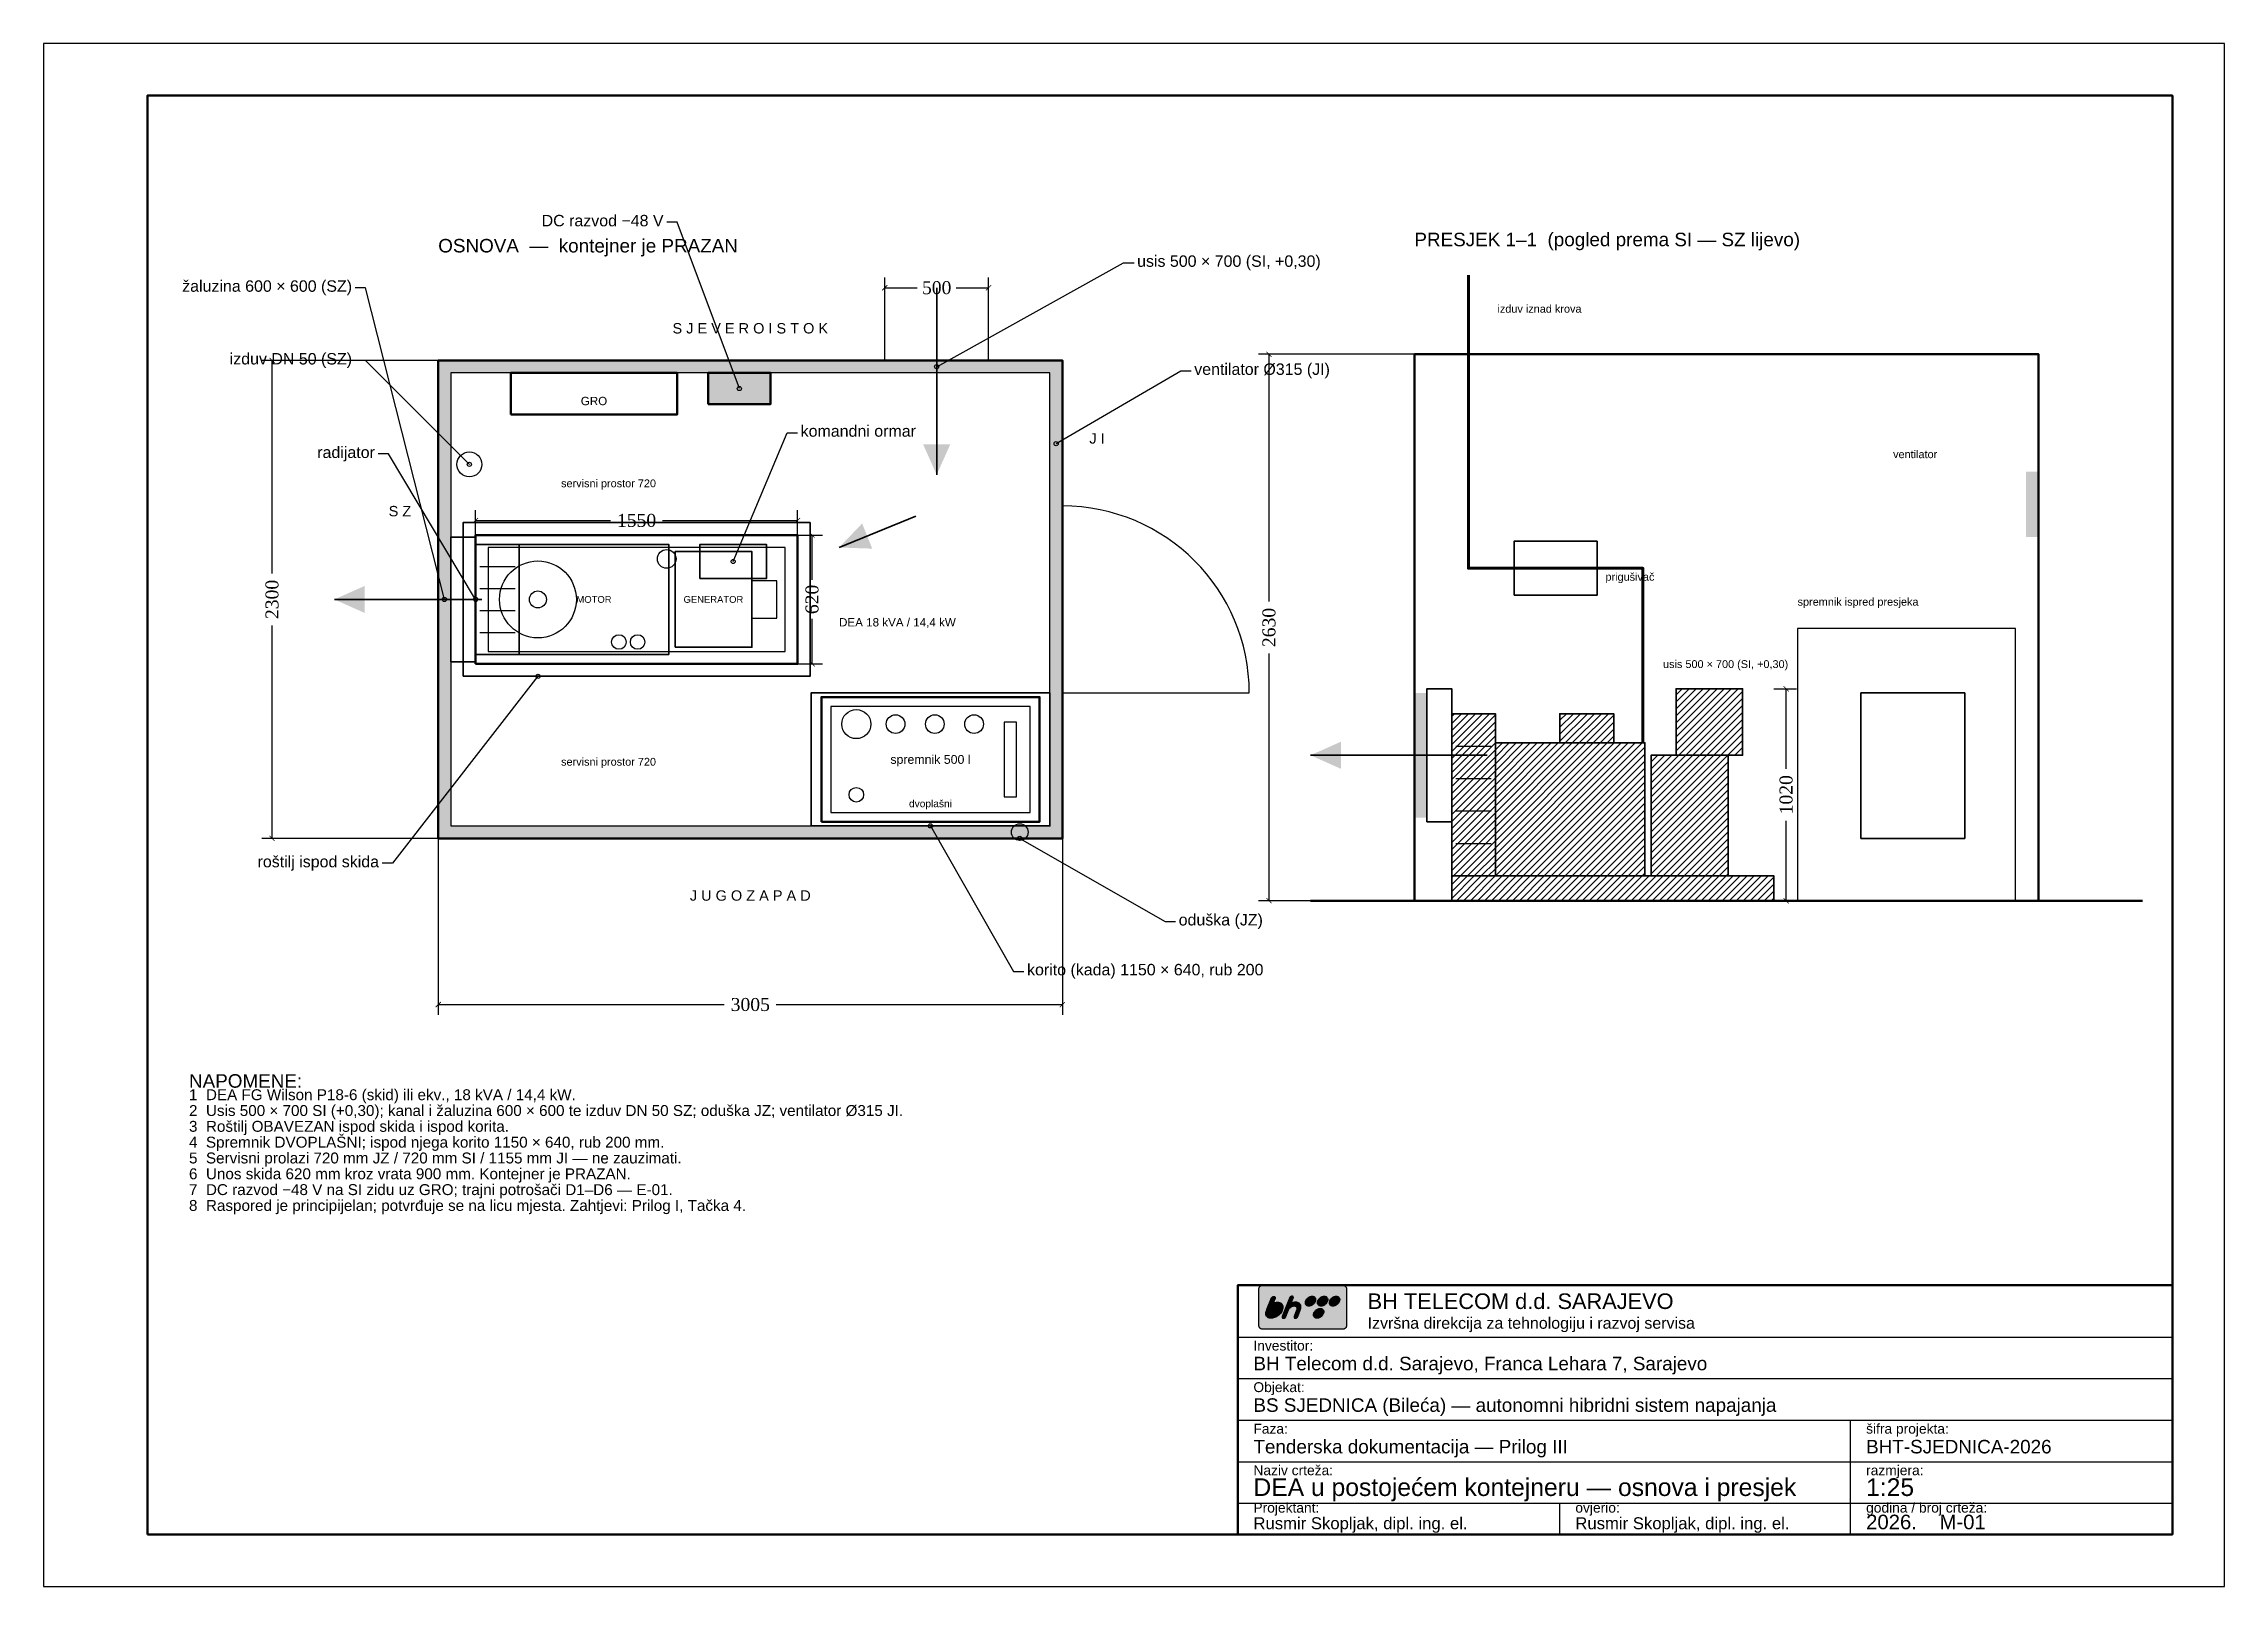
# Model space of a CAD drawing. Header units: millimetres. Extents: x 0 to 10500, y 0 to 7425.
import ezdxf
from ezdxf.enums import TextEntityAlignment as Align

# ---------------------------------------------------------------- set-up
doc = ezdxf.new("R2010")
doc.units = ezdxf.units.MM
for name, color, linetype in [('Agregat', 30, 'Continuous'), ('Izvod', 253, 'Continuous'), ('Konstrukcija', 5, 'Continuous'), ('Kote', 7, 'Continuous'), ('Novi1', 30, 'Continuous'), ('Objekat', 6, 'Continuous'), ('Okvir', 3, 'Continuous'), ('Orijentacija', 1, 'Continuous'), ('Sakriveno', 15, 'Continuous'), ('Tekst', 253, 'Continuous'), ('Ventilacija', 4, 'Continuous')]:
    doc.layers.add(name, color=color, linetype=linetype)
doc.styles.add('20', font='arial.ttf')
doc.styles.get("Standard").update_dxf_attribs({"font": 'times.ttf'})
doc.dimstyles.new('M 25', dxfattribs={"dimscale": 25, "dimtxt": 2.5, "dimasz": 1, "dimexe": 2, "dimexo": 0, "dimtad": 1, "dimdec": 0, "dimtxsty": 'Standard', "dimblk": 'ARCHTICK', "dimcen": 2.5, "dimazin": 3, "dimtfac": 1, "dimtmove": 0, "dimatfit": 3})

msp = doc.modelspace()

# ---------------------------------------------------------------- texts
at = {"layer": 'Izvod', "color": 7, "style": '20'}
for s, p in [('DC razvod −48 V', (2985, 6545.8)), ('žaluzina 600 × 600 (SZ)', (1485, 6230.8)), ('izduv DN 50 (SZ)', (1485, 5880.8)), ('radijator', (1595, 5430.8)), ('roštilj ispod skida', (1615, 3460.8))]:
    msp.add_text(s, height=55, dxfattribs=at).set_placement(p, align=Align.RIGHT)
for s, p in [('usis 500 × 700 (SI, +0,30)', (5265, 6350.8)), ('ventilator Ø315 (JI)', (5540, 5830.8)), ('komandni ormar', (3645, 5533.2)), ('oduška (JZ)', (5465, 3180.8)), ('korito (kada) 1150 × 640, rub 200', (4735, 2940.8))]:
    msp.add_text(s, height=55, dxfattribs=at).set_placement(p)
at = {"layer": 'Okvir', "color": 8, "style": '20'}
for s, height, p in [('Izvršna direkcija za tehnologiju i razvoj servisa', 55, (6375, 1240)), ('Investitor:', 47.5, (5825, 1135)), ('Objekat:', 47.5, (5825, 935)), ('Faza:', 47.5, (5825, 735)), ('šifra projekta:', 47.5, (8775, 735)), ('Naziv crteža:', 47.5, (5825, 535)), ('razmjera:', 47.5, (8775, 535)), ('Projektant:', 47.5, (5825, 355)), ('ovjerio:', 47.5, (7375, 355)), ('godina / broj crteža:', 47.5, (8775, 355))]:
    msp.add_text(s, height=height, dxfattribs=at).set_placement(p)
at = {"layer": 'Orijentacija', "color": 1, "style": '20'}
for s, p in [('S J E V E R O I S T O K', (3402.5, 6030)), ('J U G O Z A P A D', (3402.5, 3300))]:
    msp.add_text(s, height=50, dxfattribs=at).set_placement(p, align=Align.CENTER)
msp.add_text('J I', height=50, dxfattribs=at).set_placement((5035, 5500))
msp.add_text('S Z', height=50, dxfattribs=at).set_placement((1770, 5150), align=Align.RIGHT)
at = {"layer": 'Tekst', "color": 7, "style": '20'}
for s, height, p in [('PRESJEK 1–1  (pogled prema SI — SZ lijevo)', 65, (6600, 6450)), ('OSNOVA  —  kontejner je PRAZAN', 65, (1900, 6420)), ('DEA 18 kVA / 14,4 kW', 40, (3830, 4620)), ('NAPOMENE:', 65, (700, 2400)), ('2  Usis 500 × 700 SI (+0,30); kanal i žaluzina 600 × 600 te izduv DN 50 SZ; oduška JZ; ventilator Ø315 JI.', 52.5, (700, 2263.9)), ('1  DEA FG Wilson P18-6 (skid) ili ekv., 18 kVA / 14,4 kW.', 52.5, (700, 2340)), ('3  Roštilj OBAVEZAN ispod skida i ispod korita.', 52.5, (700, 2187.8)), ('4  Spremnik DVOPLAŠNI; ispod njega korito 1150 × 640, rub 200 mm.', 52.5, (700, 2111.6)), ('5  Servisni prolazi 720 mm JZ / 720 mm SI / 1155 mm JI — ne zauzimati.', 52.5, (700, 2035.5)), ('6  Unos skida 620 mm kroz vrata 900 mm. Kontejner je PRAZAN.', 52.5, (700, 1959.4)), ('7  DC razvod −48 V na SI zidu uz GRO; trajni potrošači D1–D6 — E-01.', 52.5, (700, 1883.2)), ('8  Raspored je principijelan; potvrđuje se na licu mjesta. Zahtjevi: Prilog I, Tačka 4.', 52.5, (700, 1807.1)), ('BH TELECOM d.d. SARAJEVO', 75, (6375, 1335)), ('BH Telecom d.d. Sarajevo, Franca Lehara 7, Sarajevo', 65, (5825, 1040)), ('BS SJEDNICA (Bileća) — autonomni hibridni sistem napajanja', 65, (5825, 840)), ('Tenderska dokumentacija — Prilog III', 65, (5825, 640)), ('BHT-SJEDNICA-2026', 65, (8775, 640)), ('DEA u postojećem kontejneru — osnova i presjek', 85, (5825, 435)), ('1:25', 85, (8775, 435)), ('Rusmir Skopljak, dipl. ing. el.', 57.5, (5825, 275)), ('Rusmir Skopljak, dipl. ing. el.', 57.5, (7375, 275)), ('2026.    M-01', 70, (8775, 275))]:
    msp.add_text(s, height=height, dxfattribs=at).set_placement(p)
at = {"layer": 'Tekst', "color": 8, "style": '20'}
for s, p in [('izduv iznad krova', (7000, 6130)), ('ventilator', (8905, 5430)), ('prigušivač', (7520, 4840)), ('spremnik ispred presjeka', (8445, 4720))]:
    msp.add_text(s, height=37.5, dxfattribs=at).set_placement(p)
at = {"layer": 'Tekst', "color": 7, "style": '20'}
msp.add_text('GRO', height=40, dxfattribs=at).set_placement((2650, 5685), align=Align.CENTER)
at = {"layer": 'Tekst', "color": 8, "style": '20'}
for s, height, p in [('servisni prostor 720', 37.5, (2720, 5290)), ('servisni prostor 720', 37.5, (2720, 3950)), ('dvoplašni', 35, (4270, 3750))]:
    msp.add_text(s, height=height, dxfattribs=at).set_placement(p, align=Align.CENTER)
at = {"layer": 'Tekst', "color": 7, "style": '20'}
for s, height, p in [('MOTOR', 32.5, (2650, 4750)), ('GENERATOR', 32.5, (3225, 4750)), ('spremnik 500 l', 42.5, (4270, 3980))]:
    msp.add_text(s, height=height, dxfattribs=at).set_placement(p, align=Align.MIDDLE_CENTER)
at = {"layer": 'Tekst', "color": 8, "style": '20'}
msp.add_text('usis 500 × 700 (SI, +0,30)', height=37.5, dxfattribs=at).set_placement((8400, 4420), align=Align.RIGHT)

# ---------------------------------------------------------------- blocks, each defined once
blk = doc.blocks.new('_ARCHTICK')
at = {"color": 0, "linetype": 'BYBLOCK', "const_width": 0.15}
blk.add_lwpolyline([(-0.5, -0.5), (0.5, 0.5)], dxfattribs=at)
blk = doc.blocks.new('*D1')
for p, q in [((2080, 5060), (2080, 5180)), ((3630, 5060), (3630, 5180)), ((2080, 5130), (2730, 5130)), ((2980, 5130), (3630, 5130))]:
    blk.add_line(p, q)
at = {"layer": 'Defpoints'}
for p in [(2080, 5130), (2080, 5060), (3630, 5060)]:
    blk.add_point(p, dxfattribs=at)
at = {"layer": 'Kote', "xscale": 25, "yscale": 25, "rotation": 180}
blk.add_blockref('_ARCHTICK', (2080, 5130), dxfattribs=at)
at = {"layer": 'Kote', "xscale": 25, "yscale": 25}
blk.add_blockref('_ARCHTICK', (3630, 5130), dxfattribs=at)
at = {"layer": 'Kote', "insert": (2855, 5130), "char_height": 62.5, "attachment_point": 5}
blk.add_mtext('1550', dxfattribs=at)
blk = doc.blocks.new('*D2')
for p, q in [((3630, 5060), (3750, 5060)), ((3700, 4843.75), (3700, 5060)), ((3700, 4440), (3700, 4656.25)), ((3630, 4440), (3750, 4440))]:
    blk.add_line(p, q)
at = {"layer": 'Defpoints'}
for p in [(3630, 5060), (3630, 4440), (3700, 4440)]:
    blk.add_point(p, dxfattribs=at)
at = {"layer": 'Kote', "xscale": 25, "yscale": 25}
for p, rotation in [((3700, 5060), 90), ((3700, 4440), 270)]:
    blk.add_blockref('_ARCHTICK', p, dxfattribs=dict(at, rotation=rotation))
at = {"layer": 'Kote', "insert": (3700, 4750), "char_height": 62.5, "attachment_point": 5, "rotation": 90}
blk.add_mtext('620', dxfattribs=at)
blk = doc.blocks.new('*D3')
for p, q in [((1900, 3600), (1900, 2750)), ((4905, 3600), (4905, 2750)), ((1900, 2800), (3277.5, 2800)), ((3527.5, 2800), (4905, 2800))]:
    blk.add_line(p, q)
at = {"layer": 'Defpoints'}
for p in [(1900, 3600), (4905, 3600), (1900, 2800)]:
    blk.add_point(p, dxfattribs=at)
at = {"layer": 'Kote', "xscale": 25, "yscale": 25, "rotation": 180}
blk.add_blockref('_ARCHTICK', (1900, 2800), dxfattribs=at)
at = {"layer": 'Kote', "xscale": 25, "yscale": 25}
blk.add_blockref('_ARCHTICK', (4905, 2800), dxfattribs=at)
at = {"layer": 'Kote', "insert": (3402.5, 2800), "char_height": 62.5, "attachment_point": 5}
blk.add_mtext('3005', dxfattribs=at)
blk = doc.blocks.new('*D4')
for p, q in [((1900, 5900), (1050, 5900)), ((1100, 4875), (1100, 5900)), ((1100, 3600), (1100, 4625)), ((1900, 3600), (1050, 3600))]:
    blk.add_line(p, q)
at = {"layer": 'Defpoints'}
for p in [(1900, 5900), (1100, 3600), (1900, 3600)]:
    blk.add_point(p, dxfattribs=at)
at = {"layer": 'Kote', "xscale": 25, "yscale": 25}
for p, rotation in [((1100, 5900), 90), ((1100, 3600), 270)]:
    blk.add_blockref('_ARCHTICK', p, dxfattribs=dict(at, rotation=rotation))
at = {"layer": 'Kote', "insert": (1100, 4750), "char_height": 62.5, "attachment_point": 5, "rotation": 90}
blk.add_mtext('2300', dxfattribs=at)
blk = doc.blocks.new('*D5')
for p, q in [((4050, 5900), (4050, 6300)), ((4550, 5900), (4550, 6300)), ((4050, 6250), (4206.25, 6250)), ((4393.75, 6250), (4550, 6250))]:
    blk.add_line(p, q)
at = {"layer": 'Defpoints'}
for p in [(4050, 6250), (4050, 5900), (4550, 5900)]:
    blk.add_point(p, dxfattribs=at)
at = {"layer": 'Kote', "xscale": 25, "yscale": 25, "rotation": 180}
blk.add_blockref('_ARCHTICK', (4050, 6250), dxfattribs=at)
at = {"layer": 'Kote', "xscale": 25, "yscale": 25}
blk.add_blockref('_ARCHTICK', (4550, 6250), dxfattribs=at)
at = {"layer": 'Kote', "insert": (4300, 6250), "char_height": 62.5, "attachment_point": 5}
blk.add_mtext('500', dxfattribs=at)
blk = doc.blocks.new('*D6')
for p, q in [((8330, 4320), (8440, 4320)), ((8390, 3935), (8390, 4320)), ((8390, 3300), (8390, 3685)), ((8330, 3300), (8440, 3300))]:
    blk.add_line(p, q)
at = {"layer": 'Defpoints'}
for p in [(8330, 4320), (8330, 3300), (8390, 3300)]:
    blk.add_point(p, dxfattribs=at)
at = {"layer": 'Kote', "xscale": 25, "yscale": 25}
for p, rotation in [((8390, 4320), 90), ((8390, 3300), 270)]:
    blk.add_blockref('_ARCHTICK', p, dxfattribs=dict(at, rotation=rotation))
at = {"layer": 'Kote', "insert": (8390, 3810), "char_height": 62.5, "attachment_point": 5, "rotation": 90}
blk.add_mtext('1020', dxfattribs=at)
blk = doc.blocks.new('*D7')
for p, q in [((6600, 5930), (5850, 5930)), ((5900, 4740), (5900, 5930)), ((5900, 3300), (5900, 4490)), ((6600, 3300), (5850, 3300))]:
    blk.add_line(p, q)
at = {"layer": 'Defpoints'}
for p in [(6600, 5930), (5900, 3300), (6600, 3300)]:
    blk.add_point(p, dxfattribs=at)
at = {"layer": 'Kote', "xscale": 25, "yscale": 25}
for p, rotation in [((5900, 5930), 90), ((5900, 3300), 270)]:
    blk.add_blockref('_ARCHTICK', p, dxfattribs=dict(at, rotation=rotation))
at = {"layer": 'Kote', "insert": (5900, 4615), "char_height": 62.5, "attachment_point": 5, "rotation": 90}
blk.add_mtext('2630', dxfattribs=at)

# ---------------------------------------------------------------- dimensions: what is measured, and where the dimension line sits
at = {"layer": 'Kote'}
for base, p1, p2, picture, middle in [((4050, 6250), (4050, 5900), (4550, 5900), '*D5', (4300, 6250)), ((2080, 5130), (2080, 5060), (3630, 5060), '*D1', (2855, 5130)), ((1900, 2800), (1900, 3600), (4905, 3600), '*D3', (3402.5, 2800))]:
    dim = msp.add_linear_dim(base=base, p1=p1, p2=p2, dimstyle='M 25', dxfattribs=at)
    dim.commit()
    dim.dimension.update_dxf_attribs({"geometry": picture, "text_midpoint": middle})
for base, p1, p2, picture, middle in [((1100, 3600), (1900, 3600), (1900, 5900), '*D4', (1100, 4750)), ((5900, 3300), (6600, 3300), (6600, 5930), '*D7', (5900, 4615)), ((3700, 4440), (3630, 4440), (3630, 5060), '*D2', (3700, 4750)), ((8390, 3300), (8330, 3300), (8330, 4320), '*D6', (8390, 3810))]:
    dim = msp.add_linear_dim(base=base, p1=p1, p2=p2, angle=90, dimstyle='M 25', dxfattribs=at)
    dim.commit()
    dim.dimension.update_dxf_attribs({"geometry": picture, "text_midpoint": middle})

# ---------------------------------------------------------------- hatches: boundary and pattern name
at = {"layer": 'Agregat'}
h = msp.add_hatch(dxfattribs=at)
h.set_pattern_fill('ANSI31', scale=7.5)
h.paths.add_polyline_path([(7860, 4000), (8180, 4000), (8180, 4320), (7860, 4320)])
h = msp.add_hatch(dxfattribs=at)
h.set_pattern_fill('ANSI31', scale=7.5)
h.paths.add_polyline_path([(6780, 3420), (6990, 3420), (6990, 4200), (6780, 4200)])
h = msp.add_hatch(dxfattribs=at)
h.set_pattern_fill('ANSI31', scale=7.5)
h.paths.add_polyline_path([(7300, 4060), (7560, 4060), (7560, 4200), (7300, 4200)])
h = msp.add_hatch(dxfattribs=at)
h.set_pattern_fill('ANSI31', scale=7.5)
h.paths.add_polyline_path([(6990, 3420), (7710, 3420), (7710, 4060), (6990, 4060)])
h = msp.add_hatch(dxfattribs=at)
h.set_pattern_fill('ANSI31', scale=7.5)
h.paths.add_polyline_path([(7740, 3420), (8110, 3420), (8110, 4000), (7740, 4000)])
h = msp.add_hatch(dxfattribs=at)
h.set_pattern_fill('ANSI31', scale=7.5)
h.paths.add_polyline_path([(6780, 3300), (8330, 3300), (8330, 3420), (6780, 3420)])
at = {"layer": 'Novi1'}
msp.add_hatch(color=30, dxfattribs=at).paths.add_polyline_path([(3200, 5690), (3500, 5690), (3500, 5840), (3200, 5840)])
at = {"layer": 'Objekat'}
for color, points in [(8, [(1900, 5840), (4905, 5840), (4905, 5900), (1900, 5900)]), (8, [(1900, 3660), (1960, 3660), (1960, 5840), (1900, 5840)]), (8, [(4845, 3660), (4905, 3660), (4905, 5840), (4845, 5840)]), (0, [(4845, 4300), (4905, 4300), (4905, 5200), (4845, 5200)]), (8, [(1900, 3600), (4905, 3600), (4905, 3660), (1900, 3660)])]:
    msp.add_hatch(color=color, dxfattribs=at).paths.add_polyline_path(points)
at = {"layer": 'Okvir'}
for color, points in [(30, [(5865.2, 1240), (6259.8, 1240), (6261.8, 1240.2), (6263.8, 1240.6), (6265.7, 1241.3), (6267.4, 1242.3), (6269.1, 1243.5), (6270.5, 1244.9), (6271.8, 1246.4), (6272.9, 1248.2), (6273.8, 1250.1), (6274.5, 1252.2), (6274.9, 1254.3), (6275, 1256.5), (6275, 1430.2), (6274.9, 1432.4), (6274.5, 1434.5), (6273.8, 1436.6), (6272.9, 1438.5), (6271.8, 1440.2), (6270.5, 1441.8), (6269.1, 1443.2), (6267.4, 1444.4), (6265.7, 1445.4), (6263.8, 1446.1), (6261.8, 1446.5), (6259.8, 1446.7), (5865.2, 1446.7), (5863.2, 1446.5), (5861.2, 1446.1), (5859.3, 1445.4), (5857.6, 1444.4), (5855.9, 1443.2), (5854.5, 1441.8), (5853.2, 1440.2), (5852.1, 1438.5), (5851.2, 1436.6), (5850.5, 1434.5), (5850.1, 1432.4), (5850, 1430.2), (5850, 1256.5), (5850.1, 1254.3), (5850.5, 1252.2), (5851.2, 1250.1), (5852.1, 1248.2), (5853.2, 1246.4), (5854.5, 1244.9), (5855.9, 1243.5), (5857.6, 1242.3), (5859.3, 1241.3), (5861.2, 1240.6), (5863.2, 1240.2), (5865.2, 1240)]), (7, [(5963.6, 1329), (5961.1, 1323.6), (5958.2, 1318.4), (5954.8, 1313.6), (5951, 1309.1), (5946.8, 1305), (5942.3, 1301.4), (5937.5, 1298.2), (5932.4, 1295.5), (5927.1, 1293.4), (5921.7, 1291.8), (5916.2, 1290.8), (5910.6, 1290.5), (5907.7, 1290.5), (5905, 1290.8), (5902.5, 1291.2), (5900.2, 1291.7), (5898, 1292.4), (5896, 1293.2), (5894.1, 1294.2), (5892.4, 1295.4), (5890.8, 1296.6), (5889.5, 1298.1), (5888.2, 1299.6), (5887.1, 1301.4), (5886, 1303.8), (5885.3, 1306.2), (5884.8, 1308.7), (5884.6, 1311.2), (5884.6, 1313.8), (5884.9, 1316.4), (5885.4, 1319), (5886, 1321.7), (5886.8, 1324.5), (5887.7, 1327.3), (5888.8, 1330.2), (5889.9, 1333.1), (5889.9, 1333.1), (5889.9, 1333.1), (5889.9, 1333.1), (5889.9, 1333.1), (5889.9, 1333.2), (5889.9, 1333.2), (5889.9, 1333.2), (5889.9, 1333.3), (5890, 1333.3), (5890, 1333.3), (5890, 1333.4), (5890, 1333.4), (5891.4, 1336.8), (5908.8, 1380.6), (5910.7, 1386), (5911.1, 1386.7), (5911.4, 1387.4), (5911.8, 1388), (5912.2, 1388.7), (5912.6, 1389.3), (5913.1, 1389.8), (5913.6, 1390.4), (5914.1, 1390.9), (5914.6, 1391.4), (5915.2, 1391.9), (5915.8, 1392.4), (5916.4, 1392.8), (5916.9, 1393.2), (5917.5, 1393.5), (5918.1, 1393.8), (5918.6, 1394.1), (5919.2, 1394.3), (5919.8, 1394.5), (5920.4, 1394.7), (5921, 1394.8), (5921.6, 1394.9), (5922.2, 1395), (5922.8, 1395.1), (5923.4, 1395.1), (5924, 1395.1), (5924.6, 1395), (5925.1, 1394.9), (5925.7, 1394.8), (5926.2, 1394.7), (5926.6, 1394.5), (5927.1, 1394.3), (5927.5, 1394), (5927.9, 1393.7), (5928.2, 1393.4), (5928.5, 1393), (5928.8, 1392.7), (5929, 1392.2), (5929.3, 1391.8), (5929.4, 1391.3), (5929.5, 1390.9), (5929.6, 1390.3), (5929.7, 1389.8), (5929.6, 1389.2), (5929.6, 1388.7), (5929.5, 1388), (5929.3, 1387.4), (5929.2, 1386.7), (5928.9, 1386), (5926.8, 1380.8), (5926.8, 1380.8), (5926.8, 1380.8), (5926.8, 1380.8), (5926.8, 1380.8), (5926.8, 1380.8), (5926.8, 1380.8), (5926.8, 1380.7), (5926.8, 1380.7), (5926.8, 1380.7), (5926.8, 1380.7), (5926.8, 1380.6), (5926.8, 1380.6), (5919.3, 1362.1), (5921.1, 1362.9), (5922.9, 1363.7), (5924.6, 1364.4), (5926.4, 1365), (5928.2, 1365.6), (5930.1, 1366.1), (5931.9, 1366.5), (5933.7, 1366.9), (5935.6, 1367.2), (5937.4, 1367.4), (5939.3, 1367.5), (5941.1, 1367.6), (5946.4, 1367.2), (5951, 1366.2), (5955.1, 1364.6), (5958.6, 1362.4), (5961.6, 1359.7), (5963.8, 1356.4), (5965.5, 1352.7), (5966.5, 1348.6), (5966.8, 1344.2), (5966.5, 1339.4), (5965.4, 1334.3), (5963.6, 1329)]), (7, [(6028, 1367.6), (6026.2, 1367.5), (6024.4, 1367.4), (6022.6, 1367.2), (6020.7, 1366.9), (6018.9, 1366.5), (6017.1, 1366.1), (6015.3, 1365.6), (6013.5, 1365), (6011.8, 1364.4), (6010, 1363.7), (6008.3, 1362.9), (6006.6, 1362.1), (6008.5, 1367.3), (6016.5, 1387.1), (6016.8, 1387.8), (6017, 1388.5), (6017.1, 1389.1), (6017.2, 1389.7), (6017.3, 1390.3), (6017.3, 1390.9), (6017.3, 1391.4), (6017.2, 1392), (6017.1, 1392.5), (6016.9, 1392.9), (6016.6, 1393.4), (6016.3, 1393.8), (6016.1, 1394.2), (6015.8, 1394.5), (6015.4, 1394.9), (6015, 1395.1), (6014.6, 1395.4), (6014.2, 1395.6), (6013.7, 1395.8), (6013.2, 1396), (6012.7, 1396.1), (6012.1, 1396.2), (6011.6, 1396.2), (6011, 1396.2), (6010.4, 1396.2), (6009.8, 1396.2), (6009.2, 1396.1), (6008.6, 1396), (6008, 1395.8), (6007.4, 1395.6), (6006.8, 1395.4), (6006.2, 1395.2), (6005.7, 1394.9), (6005.1, 1394.6), (6004.5, 1394.3), (6004, 1394), (6003.3, 1393.5), (6002.7, 1393), (6002.2, 1392.5), (6001.6, 1392), (6001.1, 1391.5), (6000.6, 1390.9), (6000.2, 1390.3), (5999.8, 1389.7), (5999.4, 1389.1), (5999.1, 1388.5), (5998.7, 1387.8), (5998.4, 1387.1), (5963.8, 1299.4), (5963.5, 1298.7), (5963.3, 1298.1), (5963.2, 1297.4), (5963, 1296.8), (5963, 1296.2), (5963, 1295.6), (5963, 1295.1), (5963.1, 1294.6), (5963.3, 1294.1), (5963.4, 1293.6), (5963.7, 1293.2), (5963.9, 1292.7), (5964.2, 1292.4), (5964.6, 1292.1), (5964.9, 1291.8), (5965.3, 1291.5), (5965.7, 1291.3), (5966.1, 1291), (5966.6, 1290.9), (5967.1, 1290.7), (5967.6, 1290.6), (5968.1, 1290.5), (5968.7, 1290.5), (5969.3, 1290.5), (5969.9, 1290.5), (5970.5, 1290.5), (5971.1, 1290.6), (5971.7, 1290.7), (5972.3, 1290.9), (5972.9, 1291), (5973.5, 1291.3), (5974.1, 1291.5), (5974.7, 1291.8), (5975.3, 1292.1), (5975.9, 1292.4), (5976.5, 1292.7), (5977.1, 1293.2), (5977.6, 1293.6), (5978.2, 1294.1), (5978.7, 1294.6), (5979.2, 1295.1), (5979.6, 1295.6), (5980.1, 1296.2), (5980.5, 1296.8), (5980.9, 1297.4), (5981.2, 1298.1), (5981.5, 1298.7), (5981.8, 1299.4), (5994.5, 1331.6), (5995.9, 1334.1), (5997.5, 1336.5), (5999.3, 1338.8), (6001.2, 1340.8), (6003.3, 1342.7), (6005.6, 1344.4), (6007.9, 1345.9), (6010.4, 1347.2), (6012.9, 1348.2), (6015.6, 1348.9), (6018.2, 1349.4), (6020.9, 1349.5), (6023.7, 1349.3), (6026.3, 1348.8), (6028.4, 1348), (6030.3, 1346.8), (6031.8, 1345.4), (6033, 1343.7), (6033.8, 1341.7), (6034.3, 1339.5), (6034.4, 1337.2), (6034.2, 1334.6), (6033.6, 1331.9), (6032.6, 1329), (6032.6, 1329), (6021.2, 1299.6), (6021, 1298.9), (6020.7, 1298.2), (6020.6, 1297.5), (6020.5, 1296.9), (6020.4, 1296.3), (6020.4, 1295.7), (6020.5, 1295.1), (6020.6, 1294.6), (6020.7, 1294.1), (6020.9, 1293.7), (6021.1, 1293.3), (6021.4, 1292.9), (6021.7, 1292.5), (6022, 1292.2), (6022.4, 1291.8), (6022.7, 1291.5), (6023.1, 1291.3), (6023.6, 1291.1), (6024, 1290.9), (6024.5, 1290.7), (6025, 1290.6), (6025.6, 1290.5), (6026.1, 1290.5), (6026.7, 1290.5), (6027.4, 1290.5), (6028, 1290.5), (6028.6, 1290.6), (6029.2, 1290.7), (6029.8, 1290.9), (6030.4, 1291.1), (6031, 1291.3), (6031.6, 1291.5), (6032.2, 1291.8), (6032.8, 1292.2), (6033.5, 1292.5), (6034.1, 1292.9), (6034.7, 1293.3), (6035.2, 1293.7), (6035.8, 1294.1), (6036.3, 1294.6), (6036.8, 1295.1), (6037.2, 1295.7), (6037.6, 1296.3), (6038, 1296.9), (6038.4, 1297.5), (6038.7, 1298.2), (6039, 1298.9), (6039.3, 1299.6), (6050.7, 1329), (6050.7, 1329), (6052.4, 1334.3), (6053.5, 1339.4), (6053.8, 1344.2), (6053.5, 1348.6), (6052.5, 1352.7), (6050.8, 1356.4), (6048.5, 1359.7), (6045.6, 1362.4), (6042.1, 1364.6), (6038, 1366.2), (6033.3, 1367.2), (6028, 1367.6)]), (7, [(6107.6, 1396.2), (6110.7, 1396), (6113.6, 1395.4), (6116.2, 1394.4), (6118.4, 1393), (6120.4, 1391.3), (6122, 1389.2), (6123.2, 1386.9), (6124.1, 1384.4), (6124.6, 1381.7), (6124.6, 1378.8), (6124.2, 1375.7), (6123.4, 1372.5), (6122.1, 1369.3), (6120.5, 1366.2), (6118.5, 1363.3), (6116.3, 1360.6), (6113.7, 1358.1), (6111, 1355.8), (6108.1, 1353.8), (6105, 1352.1), (6101.8, 1350.7), (6098.6, 1349.7), (6095.3, 1349.1), (6092, 1348.9), (6088.9, 1349.1), (6086, 1349.7), (6083.4, 1350.7), (6081.1, 1352.1), (6079.2, 1353.8), (6077.6, 1355.8), (6076.3, 1358.1), (6075.5, 1360.6), (6075, 1363.3), (6075, 1366.2), (6075.4, 1369.3), (6076.2, 1372.5), (6077.5, 1375.7), (6079.1, 1378.8), (6081.1, 1381.7), (6083.3, 1384.4), (6085.9, 1386.9), (6088.6, 1389.2), (6091.6, 1391.3), (6094.6, 1393), (6097.8, 1394.4), (6101.1, 1395.4), (6104.3, 1396), (6107.6, 1396.2)]), (7, [(6165.9, 1396.2), (6169, 1396), (6171.9, 1395.4), (6174.5, 1394.4), (6176.8, 1393), (6178.8, 1391.3), (6180.4, 1389.2), (6181.6, 1386.9), (6182.5, 1384.4), (6183, 1381.7), (6183, 1378.8), (6182.7, 1375.7), (6181.8, 1372.5), (6180.6, 1369.3), (6178.9, 1366.2), (6177, 1363.3), (6174.7, 1360.6), (6172.2, 1358.1), (6169.4, 1355.8), (6166.5, 1353.8), (6163.4, 1352.1), (6160.2, 1350.7), (6157, 1349.7), (6153.7, 1349.1), (6150.4, 1348.9), (6147.3, 1349.1), (6144.4, 1349.7), (6141.8, 1350.7), (6139.6, 1352.1), (6137.6, 1353.8), (6136, 1355.8), (6134.7, 1358.1), (6133.8, 1360.6), (6133.3, 1363.3), (6133.3, 1366.2), (6133.6, 1369.3), (6134.5, 1372.5), (6135.8, 1375.7), (6137.4, 1378.8), (6139.4, 1381.7), (6141.7, 1384.4), (6144.2, 1386.9), (6146.9, 1389.2), (6149.9, 1391.3), (6152.9, 1393), (6156.1, 1394.4), (6159.3, 1395.4), (6162.6, 1396), (6165.9, 1396.2)]), (7, [(6223.5, 1396.2), (6226.6, 1396), (6229.5, 1395.4), (6232, 1394.4), (6234.3, 1393), (6236.2, 1391.3), (6237.8, 1389.2), (6239.1, 1386.9), (6240, 1384.4), (6240.4, 1381.7), (6240.5, 1378.8), (6240.1, 1375.7), (6239.3, 1372.5), (6238, 1369.3), (6236.4, 1366.2), (6234.4, 1363.3), (6232.1, 1360.6), (6229.6, 1358.1), (6226.9, 1355.8), (6223.9, 1353.8), (6220.9, 1352.1), (6217.7, 1350.7), (6214.4, 1349.7), (6211.1, 1349.1), (6207.9, 1348.9), (6204.7, 1349.1), (6201.9, 1349.7), (6199.3, 1350.7), (6197, 1352.1), (6195.1, 1353.8), (6193.4, 1355.8), (6192.2, 1358.1), (6191.3, 1360.6), (6190.9, 1363.3), (6190.8, 1366.2), (6191.2, 1369.3), (6192.1, 1372.5), (6193.3, 1375.7), (6195, 1378.8), (6196.9, 1381.7), (6199.2, 1384.4), (6201.7, 1386.9), (6204.5, 1389.2), (6207.4, 1391.3), (6210.5, 1393), (6213.7, 1394.4), (6216.9, 1395.4), (6220.2, 1396), (6223.5, 1396.2)]), (7, [(5945.5, 1329), (5946.5, 1331.9), (5947.1, 1334.6), (5947.4, 1337.2), (5947.3, 1339.5), (5946.8, 1341.7), (5946, 1343.7), (5944.8, 1345.4), (5943.3, 1346.8), (5941.5, 1348), (5939.3, 1348.8), (5936.8, 1349.3), (5934, 1349.5), (5931, 1349.3), (5928.1, 1348.8), (5925.3, 1347.9), (5922.5, 1346.7), (5919.9, 1345.3), (5917.4, 1343.5), (5915.1, 1341.6), (5912.9, 1339.4), (5910.9, 1337), (5909.1, 1334.5), (5907.6, 1331.8), (5906.3, 1329), (5905.2, 1325.6), (5904.6, 1322.6), (5904.4, 1319.8), (5904.7, 1317.4), (5905.3, 1315.2), (5906.3, 1313.4), (5907.6, 1311.9), (5909.2, 1310.6), (5911.1, 1309.7), (5913.2, 1309), (5915.5, 1308.6), (5917.9, 1308.5), (5920.4, 1308.7), (5923, 1309.1), (5925.6, 1309.8), (5928.2, 1310.9), (5930.9, 1312.2), (5933.4, 1313.8), (5935.9, 1315.6), (5938.2, 1317.8), (5940.4, 1320.2), (5942.4, 1322.9), (5944.1, 1325.8), (5945.5, 1329)]), (7, [(6146.7, 1337.6), (6149.8, 1337.4), (6152.7, 1336.8), (6155.3, 1335.8), (6157.5, 1334.4), (6159.5, 1332.7), (6161.1, 1330.7), (6162.4, 1328.5), (6163.3, 1326), (6163.7, 1323.2), (6163.8, 1320.3), (6163.4, 1317.3), (6162.6, 1314.1), (6161.4, 1310.9), (6159.7, 1307.8), (6157.8, 1304.9), (6155.5, 1302.2), (6153, 1299.6), (6150.2, 1297.4), (6147.3, 1295.4), (6144.2, 1293.7), (6141, 1292.3), (6137.8, 1291.3), (6134.5, 1290.7), (6131.2, 1290.5), (6128.1, 1290.7), (6125.2, 1291.3), (6122.6, 1292.3), (6120.4, 1293.7), (6118.4, 1295.4), (6116.8, 1297.4), (6115.5, 1299.6), (6114.6, 1302.2), (6114.1, 1304.9), (6114.1, 1307.8), (6114.4, 1310.9), (6115.3, 1314.1), (6116.5, 1317.3), (6118.2, 1320.3), (6120.1, 1323.2), (6122.4, 1326), (6124.9, 1328.5), (6127.7, 1330.7), (6130.6, 1332.7), (6133.7, 1334.4), (6136.9, 1335.8), (6140.1, 1336.8), (6143.4, 1337.4), (6146.7, 1337.6)])]:
    msp.add_hatch(color=color, dxfattribs=at).paths.add_polyline_path(points)
at = {"layer": 'Ventilacija'}
for points in [[(4050, 5840), (4550, 5840), (4550, 5900), (4050, 5900)], [(4845, 5350), (4905, 5350), (4905, 5665), (4845, 5665)], [(9545, 5050), (9605, 5050), (9605, 5365), (9545, 5365)], [(1900, 4450), (1960, 4450), (1960, 5050), (1900, 5050)], [(6600, 3700), (6660, 3700), (6660, 4300), (6600, 4300)]]:
    msp.add_hatch(color=4, dxfattribs=at).paths.add_polyline_path(points)

# ---------------------------------------------------------------- linework, layer by layer
at = {"layer": 'Agregat', "color": 4}
for p, q in [((2100, 4909), (2270, 4909)), ((2100, 4803), (2270, 4803)), ((2100, 4697), (2270, 4697)), ((2100, 4591), (2270, 4591)), ((6800, 4044), (6970, 4044)), ((6800, 3888), (6970, 3888)), ((6800, 3732), (6970, 3732)), ((6800, 3576), (6970, 3576))]:
    msp.add_line(p, q, dxfattribs=at)
at = {"layer": 'Agregat', "color": 30, "lineweight": 50}
for points in [[(2080, 4440), (3630, 4440), (3630, 5060), (2080, 5060)], [(3745, 3680), (4795, 3680), (4795, 4280), (3745, 4280)]]:
    msp.add_lwpolyline(points, close=True, dxfattribs=at)
at = {"layer": 'Agregat', "color": 4, "lineweight": 35}
for points in [[(2080, 4485), (2290, 4485), (2290, 5015), (2080, 5015)], [(6780, 3420), (6990, 3420), (6990, 4200), (6780, 4200)]]:
    msp.add_lwpolyline(points, close=True, dxfattribs=at)
at = {"layer": 'Agregat', "color": 30, "lineweight": 25}
for points in [[(2140, 4500), (3570, 4500), (3570, 5000), (2140, 5000)], [(3410, 4660), (3530, 4660), (3530, 4840), (3410, 4840)], [(3790, 3725), (4750, 3725), (4750, 4235), (3790, 4235)]]:
    msp.add_lwpolyline(points, close=True, dxfattribs=at)
at = {"layer": 'Agregat', "color": 30, "lineweight": 35}
for points in [[(2290, 4485), (3010, 4485), (3010, 5015), (2290, 5015)], [(3040, 4520), (3410, 4520), (3410, 4980), (3040, 4980)], [(3160, 4850), (3480, 4850), (3480, 5015), (3160, 5015)], [(7860, 4000), (8180, 4000), (8180, 4320), (7860, 4320)], [(7300, 4060), (7560, 4060), (7560, 4200), (7300, 4200)], [(6990, 3420), (7710, 3420), (7710, 4060), (6990, 4060)], [(7740, 3420), (8110, 3420), (8110, 4000), (7740, 4000)], [(6780, 3300), (8330, 3300), (8330, 3420), (6780, 3420)]]:
    msp.add_lwpolyline(points, close=True, dxfattribs=at)
at = {"layer": 'Agregat', "color": 1, "lineweight": 35}
msp.add_lwpolyline([(3695, 3660), (4845, 3660), (4845, 4300), (3695, 4300)], close=True, dxfattribs=at)
at = {"layer": 'Agregat', "color": 1, "lineweight": 25}
msp.add_lwpolyline([(4625, 3800), (4685, 3800), (4685, 4160), (4625, 4160)], close=True, dxfattribs=at)
at = {"layer": 'Agregat', "color": 1}
for centre, radius in [((2770, 4545), 35), ((2860, 4545), 35), ((3913, 4150), 70), ((4102, 4150), 45), ((4291, 4150), 45), ((4480, 4150), 45), ((3913, 3810), 35)]:
    msp.add_circle(centre, radius, dxfattribs=at)
at = {"layer": 'Izvod', "color": 8}
for points in [[(3350, 5765), (3050, 6565), (3000, 6565)], [(4300, 5870), (5200, 6370), (5250, 6370)], [(1930, 4750), (1550, 6250), (1500, 6250)], [(2050, 5400), (1550, 5900), (1500, 5900)], [(4875, 5500), (5475, 5850), (5525, 5850)], [(3320, 4932.5), (3580, 5552.5), (3630, 5552.5)], [(2080, 4750), (1660, 5450), (1610, 5450)], [(2380, 4380), (1680, 3480), (1630, 3480)], [(4270, 3660), (4670, 2960), (4720, 2960)], [(4700, 3600), (5400, 3200), (5450, 3200)]]:
    msp.add_lwpolyline(points, dxfattribs=at)
for centre in [(4300, 5870), (3350, 5765), (4875, 5500), (2050, 5400), (3320, 4932.5), (1930, 4750), (2080, 4750), (2380, 4380), (4270, 3660), (4700, 3600)]:
    msp.add_circle(centre, 10, dxfattribs=at)
at = {"layer": 'Konstrukcija', "color": 5, "lineweight": 35}
msp.add_lwpolyline([(2020, 4380), (3690, 4380), (3690, 5120), (2020, 5120)], close=True, dxfattribs=at)
at = {"layer": 'Novi1', "color": 30, "lineweight": 50}
for points in [[(2250, 5640), (3050, 5640), (3050, 5840), (2250, 5840)], [(3200, 5690), (3500, 5690), (3500, 5840), (3200, 5840)]]:
    msp.add_lwpolyline(points, close=True, dxfattribs=at)
at = {"layer": 'Objekat', "color": 8}
msp.add_line((4905, 4300), (5805, 4300), dxfattribs=at)
at = {"layer": 'Objekat', "color": 8, "lineweight": 50}
msp.add_line((6100, 3300), (10105, 3300), dxfattribs=at)
at = {"layer": 'Objekat', "color": 6, "lineweight": 50}
for points in [[(1900, 3600), (4905, 3600), (4905, 5900), (1900, 5900)], [(6600, 3300), (9605, 3300), (9605, 5930), (6600, 5930)]]:
    msp.add_lwpolyline(points, close=True, dxfattribs=at)
at = {"layer": 'Objekat', "color": 6}
msp.add_lwpolyline([(1960, 3660), (4845, 3660), (4845, 5840), (1960, 5840)], close=True, dxfattribs=at)
at = {"layer": 'Objekat', "color": 8}
msp.add_arc((4905, 4300), 900, 0, 90, dxfattribs=at)
at = {"layer": 'Okvir'}
for p, q in [((5750, 1200), (10250, 1200)), ((5750, 1000), (10250, 1000)), ((5750, 800), (10250, 800)), ((8700, 400), (8700, 800)), ((5750, 600), (10250, 600)), ((5750, 400), (10250, 400)), ((7300, 250), (7300, 400)), ((8700, 250), (8700, 400))]:
    msp.add_line(p, q, dxfattribs=at)
at = {"layer": 'Okvir', "color": 8}
msp.add_lwpolyline([(0, 0), (10500, 0), (10500, 7425), (0, 7425)], close=True, dxfattribs=at)
at = {"layer": 'Okvir', "lineweight": 50}
for points in [[(500, 250), (10250, 250), (10250, 7175), (500, 7175)], [(5750, 250), (10250, 250), (10250, 1450), (5750, 1450)]]:
    msp.add_lwpolyline(points, close=True, dxfattribs=at)
at = {"layer": 'Okvir', "color": 30}
msp.add_lwpolyline([(5865.2, 1240), (6259.8, 1240), (6261.8, 1240.2), (6263.8, 1240.6), (6265.7, 1241.3), (6267.4, 1242.3), (6269.1, 1243.5), (6270.5, 1244.9), (6271.8, 1246.4), (6272.9, 1248.2), (6273.8, 1250.1), (6274.5, 1252.2), (6274.9, 1254.3), (6275, 1256.5), (6275, 1430.2), (6274.9, 1432.4), (6274.5, 1434.5), (6273.8, 1436.6), (6272.9, 1438.5), (6271.8, 1440.2), (6270.5, 1441.8), (6269.1, 1443.2), (6267.4, 1444.4), (6265.7, 1445.4), (6263.8, 1446.1), (6261.8, 1446.5), (6259.8, 1446.7), (5865.2, 1446.7), (5863.2, 1446.5), (5861.2, 1446.1), (5859.3, 1445.4), (5857.6, 1444.4), (5855.9, 1443.2), (5854.5, 1441.8), (5853.2, 1440.2), (5852.1, 1438.5), (5851.2, 1436.6), (5850.5, 1434.5), (5850.1, 1432.4), (5850, 1430.2), (5850, 1256.5), (5850.1, 1254.3), (5850.5, 1252.2), (5851.2, 1250.1), (5852.1, 1248.2), (5853.2, 1246.4), (5854.5, 1244.9), (5855.9, 1243.5), (5857.6, 1242.3), (5859.3, 1241.3), (5861.2, 1240.6), (5863.2, 1240.2), (5865.2, 1240)], close=True, dxfattribs=at)
at = {"layer": 'Okvir', "color": 7}
for points in [[(5963.6, 1329), (5961.1, 1323.6), (5958.2, 1318.4), (5954.8, 1313.6), (5951, 1309.1), (5946.8, 1305), (5942.3, 1301.4), (5937.5, 1298.2), (5932.4, 1295.5), (5927.1, 1293.4), (5921.7, 1291.8), (5916.2, 1290.8), (5910.6, 1290.5), (5907.7, 1290.5), (5905, 1290.8), (5902.5, 1291.2), (5900.2, 1291.7), (5898, 1292.4), (5896, 1293.2), (5894.1, 1294.2), (5892.4, 1295.4), (5890.8, 1296.6), (5889.5, 1298.1), (5888.2, 1299.6), (5887.1, 1301.4), (5886, 1303.8), (5885.3, 1306.2), (5884.8, 1308.7), (5884.6, 1311.2), (5884.6, 1313.8), (5884.9, 1316.4), (5885.4, 1319), (5886, 1321.7), (5886.8, 1324.5), (5887.7, 1327.3), (5888.8, 1330.2), (5889.9, 1333.1), (5889.9, 1333.1), (5889.9, 1333.1), (5889.9, 1333.1), (5889.9, 1333.1), (5889.9, 1333.2), (5889.9, 1333.2), (5889.9, 1333.2), (5889.9, 1333.3), (5890, 1333.3), (5890, 1333.3), (5890, 1333.4), (5890, 1333.4), (5891.4, 1336.8), (5908.8, 1380.6), (5910.7, 1386), (5911.1, 1386.7), (5911.4, 1387.4), (5911.8, 1388), (5912.2, 1388.7), (5912.6, 1389.3), (5913.1, 1389.8), (5913.6, 1390.4), (5914.1, 1390.9), (5914.6, 1391.4), (5915.2, 1391.9), (5915.8, 1392.4), (5916.4, 1392.8), (5916.9, 1393.2), (5917.5, 1393.5), (5918.1, 1393.8), (5918.6, 1394.1), (5919.2, 1394.3), (5919.8, 1394.5), (5920.4, 1394.7), (5921, 1394.8), (5921.6, 1394.9), (5922.2, 1395), (5922.8, 1395.1), (5923.4, 1395.1), (5924, 1395.1), (5924.6, 1395), (5925.1, 1394.9), (5925.7, 1394.8), (5926.2, 1394.7), (5926.6, 1394.5), (5927.1, 1394.3), (5927.5, 1394), (5927.9, 1393.7), (5928.2, 1393.4), (5928.5, 1393), (5928.8, 1392.7), (5929, 1392.2), (5929.3, 1391.8), (5929.4, 1391.3), (5929.5, 1390.9), (5929.6, 1390.3), (5929.7, 1389.8), (5929.6, 1389.2), (5929.6, 1388.7), (5929.5, 1388), (5929.3, 1387.4), (5929.2, 1386.7), (5928.9, 1386), (5926.8, 1380.8), (5926.8, 1380.8), (5926.8, 1380.8), (5926.8, 1380.8), (5926.8, 1380.8), (5926.8, 1380.8), (5926.8, 1380.8), (5926.8, 1380.7), (5926.8, 1380.7), (5926.8, 1380.7), (5926.8, 1380.7), (5926.8, 1380.6), (5926.8, 1380.6), (5919.3, 1362.1), (5921.1, 1362.9), (5922.9, 1363.7), (5924.6, 1364.4), (5926.4, 1365), (5928.2, 1365.6), (5930.1, 1366.1), (5931.9, 1366.5), (5933.7, 1366.9), (5935.6, 1367.2), (5937.4, 1367.4), (5939.3, 1367.5), (5941.1, 1367.6), (5946.4, 1367.2), (5951, 1366.2), (5955.1, 1364.6), (5958.6, 1362.4), (5961.6, 1359.7), (5963.8, 1356.4), (5965.5, 1352.7), (5966.5, 1348.6), (5966.8, 1344.2), (5966.5, 1339.4), (5965.4, 1334.3), (5963.6, 1329)], [(6028, 1367.6), (6026.2, 1367.5), (6024.4, 1367.4), (6022.6, 1367.2), (6020.7, 1366.9), (6018.9, 1366.5), (6017.1, 1366.1), (6015.3, 1365.6), (6013.5, 1365), (6011.8, 1364.4), (6010, 1363.7), (6008.3, 1362.9), (6006.6, 1362.1), (6008.5, 1367.3), (6016.5, 1387.1), (6016.8, 1387.8), (6017, 1388.5), (6017.1, 1389.1), (6017.2, 1389.7), (6017.3, 1390.3), (6017.3, 1390.9), (6017.3, 1391.4), (6017.2, 1392), (6017.1, 1392.5), (6016.9, 1392.9), (6016.6, 1393.4), (6016.3, 1393.8), (6016.1, 1394.2), (6015.8, 1394.5), (6015.4, 1394.9), (6015, 1395.1), (6014.6, 1395.4), (6014.2, 1395.6), (6013.7, 1395.8), (6013.2, 1396), (6012.7, 1396.1), (6012.1, 1396.2), (6011.6, 1396.2), (6011, 1396.2), (6010.4, 1396.2), (6009.8, 1396.2), (6009.2, 1396.1), (6008.6, 1396), (6008, 1395.8), (6007.4, 1395.6), (6006.8, 1395.4), (6006.2, 1395.2), (6005.7, 1394.9), (6005.1, 1394.6), (6004.5, 1394.3), (6004, 1394), (6003.3, 1393.5), (6002.7, 1393), (6002.2, 1392.5), (6001.6, 1392), (6001.1, 1391.5), (6000.6, 1390.9), (6000.2, 1390.3), (5999.8, 1389.7), (5999.4, 1389.1), (5999.1, 1388.5), (5998.7, 1387.8), (5998.4, 1387.1), (5963.8, 1299.4), (5963.5, 1298.7), (5963.3, 1298.1), (5963.2, 1297.4), (5963, 1296.8), (5963, 1296.2), (5963, 1295.6), (5963, 1295.1), (5963.1, 1294.6), (5963.3, 1294.1), (5963.4, 1293.6), (5963.7, 1293.2), (5963.9, 1292.7), (5964.2, 1292.4), (5964.6, 1292.1), (5964.9, 1291.8), (5965.3, 1291.5), (5965.7, 1291.3), (5966.1, 1291), (5966.6, 1290.9), (5967.1, 1290.7), (5967.6, 1290.6), (5968.1, 1290.5), (5968.7, 1290.5), (5969.3, 1290.5), (5969.9, 1290.5), (5970.5, 1290.5), (5971.1, 1290.6), (5971.7, 1290.7), (5972.3, 1290.9), (5972.9, 1291), (5973.5, 1291.3), (5974.1, 1291.5), (5974.7, 1291.8), (5975.3, 1292.1), (5975.9, 1292.4), (5976.5, 1292.7), (5977.1, 1293.2), (5977.6, 1293.6), (5978.2, 1294.1), (5978.7, 1294.6), (5979.2, 1295.1), (5979.6, 1295.6), (5980.1, 1296.2), (5980.5, 1296.8), (5980.9, 1297.4), (5981.2, 1298.1), (5981.5, 1298.7), (5981.8, 1299.4), (5994.5, 1331.6), (5995.9, 1334.1), (5997.5, 1336.5), (5999.3, 1338.8), (6001.2, 1340.8), (6003.3, 1342.7), (6005.6, 1344.4), (6007.9, 1345.9), (6010.4, 1347.2), (6012.9, 1348.2), (6015.6, 1348.9), (6018.2, 1349.4), (6020.9, 1349.5), (6023.7, 1349.3), (6026.3, 1348.8), (6028.4, 1348), (6030.3, 1346.8), (6031.8, 1345.4), (6033, 1343.7), (6033.8, 1341.7), (6034.3, 1339.5), (6034.4, 1337.2), (6034.2, 1334.6), (6033.6, 1331.9), (6032.6, 1329), (6032.6, 1329), (6021.2, 1299.6), (6021, 1298.9), (6020.7, 1298.2), (6020.6, 1297.5), (6020.5, 1296.9), (6020.4, 1296.3), (6020.4, 1295.7), (6020.5, 1295.1), (6020.6, 1294.6), (6020.7, 1294.1), (6020.9, 1293.7), (6021.1, 1293.3), (6021.4, 1292.9), (6021.7, 1292.5), (6022, 1292.2), (6022.4, 1291.8), (6022.7, 1291.5), (6023.1, 1291.3), (6023.6, 1291.1), (6024, 1290.9), (6024.5, 1290.7), (6025, 1290.6), (6025.6, 1290.5), (6026.1, 1290.5), (6026.7, 1290.5), (6027.4, 1290.5), (6028, 1290.5), (6028.6, 1290.6), (6029.2, 1290.7), (6029.8, 1290.9), (6030.4, 1291.1), (6031, 1291.3), (6031.6, 1291.5), (6032.2, 1291.8), (6032.8, 1292.2), (6033.5, 1292.5), (6034.1, 1292.9), (6034.7, 1293.3), (6035.2, 1293.7), (6035.8, 1294.1), (6036.3, 1294.6), (6036.8, 1295.1), (6037.2, 1295.7), (6037.6, 1296.3), (6038, 1296.9), (6038.4, 1297.5), (6038.7, 1298.2), (6039, 1298.9), (6039.3, 1299.6), (6050.7, 1329), (6050.7, 1329), (6052.4, 1334.3), (6053.5, 1339.4), (6053.8, 1344.2), (6053.5, 1348.6), (6052.5, 1352.7), (6050.8, 1356.4), (6048.5, 1359.7), (6045.6, 1362.4), (6042.1, 1364.6), (6038, 1366.2), (6033.3, 1367.2), (6028, 1367.6)], [(6107.6, 1396.2), (6110.7, 1396), (6113.6, 1395.4), (6116.2, 1394.4), (6118.4, 1393), (6120.4, 1391.3), (6122, 1389.2), (6123.2, 1386.9), (6124.1, 1384.4), (6124.6, 1381.7), (6124.6, 1378.8), (6124.2, 1375.7), (6123.4, 1372.5), (6122.1, 1369.3), (6120.5, 1366.2), (6118.5, 1363.3), (6116.3, 1360.6), (6113.7, 1358.1), (6111, 1355.8), (6108.1, 1353.8), (6105, 1352.1), (6101.8, 1350.7), (6098.6, 1349.7), (6095.3, 1349.1), (6092, 1348.9), (6088.9, 1349.1), (6086, 1349.7), (6083.4, 1350.7), (6081.1, 1352.1), (6079.2, 1353.8), (6077.6, 1355.8), (6076.3, 1358.1), (6075.5, 1360.6), (6075, 1363.3), (6075, 1366.2), (6075.4, 1369.3), (6076.2, 1372.5), (6077.5, 1375.7), (6079.1, 1378.8), (6081.1, 1381.7), (6083.3, 1384.4), (6085.9, 1386.9), (6088.6, 1389.2), (6091.6, 1391.3), (6094.6, 1393), (6097.8, 1394.4), (6101.1, 1395.4), (6104.3, 1396), (6107.6, 1396.2)], [(6165.9, 1396.2), (6169, 1396), (6171.9, 1395.4), (6174.5, 1394.4), (6176.8, 1393), (6178.8, 1391.3), (6180.4, 1389.2), (6181.6, 1386.9), (6182.5, 1384.4), (6183, 1381.7), (6183, 1378.8), (6182.7, 1375.7), (6181.8, 1372.5), (6180.6, 1369.3), (6178.9, 1366.2), (6177, 1363.3), (6174.7, 1360.6), (6172.2, 1358.1), (6169.4, 1355.8), (6166.5, 1353.8), (6163.4, 1352.1), (6160.2, 1350.7), (6157, 1349.7), (6153.7, 1349.1), (6150.4, 1348.9), (6147.3, 1349.1), (6144.4, 1349.7), (6141.8, 1350.7), (6139.6, 1352.1), (6137.6, 1353.8), (6136, 1355.8), (6134.7, 1358.1), (6133.8, 1360.6), (6133.3, 1363.3), (6133.3, 1366.2), (6133.6, 1369.3), (6134.5, 1372.5), (6135.8, 1375.7), (6137.4, 1378.8), (6139.4, 1381.7), (6141.7, 1384.4), (6144.2, 1386.9), (6146.9, 1389.2), (6149.9, 1391.3), (6152.9, 1393), (6156.1, 1394.4), (6159.3, 1395.4), (6162.6, 1396), (6165.9, 1396.2)], [(6223.5, 1396.2), (6226.6, 1396), (6229.5, 1395.4), (6232, 1394.4), (6234.3, 1393), (6236.2, 1391.3), (6237.8, 1389.2), (6239.1, 1386.9), (6240, 1384.4), (6240.4, 1381.7), (6240.5, 1378.8), (6240.1, 1375.7), (6239.3, 1372.5), (6238, 1369.3), (6236.4, 1366.2), (6234.4, 1363.3), (6232.1, 1360.6), (6229.6, 1358.1), (6226.9, 1355.8), (6223.9, 1353.8), (6220.9, 1352.1), (6217.7, 1350.7), (6214.4, 1349.7), (6211.1, 1349.1), (6207.9, 1348.9), (6204.7, 1349.1), (6201.9, 1349.7), (6199.3, 1350.7), (6197, 1352.1), (6195.1, 1353.8), (6193.4, 1355.8), (6192.2, 1358.1), (6191.3, 1360.6), (6190.9, 1363.3), (6190.8, 1366.2), (6191.2, 1369.3), (6192.1, 1372.5), (6193.3, 1375.7), (6195, 1378.8), (6196.9, 1381.7), (6199.2, 1384.4), (6201.7, 1386.9), (6204.5, 1389.2), (6207.4, 1391.3), (6210.5, 1393), (6213.7, 1394.4), (6216.9, 1395.4), (6220.2, 1396), (6223.5, 1396.2)], [(5945.5, 1329), (5946.5, 1331.9), (5947.1, 1334.6), (5947.4, 1337.2), (5947.3, 1339.5), (5946.8, 1341.7), (5946, 1343.7), (5944.8, 1345.4), (5943.3, 1346.8), (5941.5, 1348), (5939.3, 1348.8), (5936.8, 1349.3), (5934, 1349.5), (5931, 1349.3), (5928.1, 1348.8), (5925.3, 1347.9), (5922.5, 1346.7), (5919.9, 1345.3), (5917.4, 1343.5), (5915.1, 1341.6), (5912.9, 1339.4), (5910.9, 1337), (5909.1, 1334.5), (5907.6, 1331.8), (5906.3, 1329), (5905.2, 1325.6), (5904.6, 1322.6), (5904.4, 1319.8), (5904.7, 1317.4), (5905.3, 1315.2), (5906.3, 1313.4), (5907.6, 1311.9), (5909.2, 1310.6), (5911.1, 1309.7), (5913.2, 1309), (5915.5, 1308.6), (5917.9, 1308.5), (5920.4, 1308.7), (5923, 1309.1), (5925.6, 1309.8), (5928.2, 1310.9), (5930.9, 1312.2), (5933.4, 1313.8), (5935.9, 1315.6), (5938.2, 1317.8), (5940.4, 1320.2), (5942.4, 1322.9), (5944.1, 1325.8), (5945.5, 1329)], [(6146.7, 1337.6), (6149.8, 1337.4), (6152.7, 1336.8), (6155.3, 1335.8), (6157.5, 1334.4), (6159.5, 1332.7), (6161.1, 1330.7), (6162.4, 1328.5), (6163.3, 1326), (6163.7, 1323.2), (6163.8, 1320.3), (6163.4, 1317.3), (6162.6, 1314.1), (6161.4, 1310.9), (6159.7, 1307.8), (6157.8, 1304.9), (6155.5, 1302.2), (6153, 1299.6), (6150.2, 1297.4), (6147.3, 1295.4), (6144.2, 1293.7), (6141, 1292.3), (6137.8, 1291.3), (6134.5, 1290.7), (6131.2, 1290.5), (6128.1, 1290.7), (6125.2, 1291.3), (6122.6, 1292.3), (6120.4, 1293.7), (6118.4, 1295.4), (6116.8, 1297.4), (6115.5, 1299.6), (6114.6, 1302.2), (6114.1, 1304.9), (6114.1, 1307.8), (6114.4, 1310.9), (6115.3, 1314.1), (6116.5, 1317.3), (6118.2, 1320.3), (6120.1, 1323.2), (6122.4, 1326), (6124.9, 1328.5), (6127.7, 1330.7), (6130.6, 1332.7), (6133.7, 1334.4), (6136.9, 1335.8), (6140.1, 1336.8), (6143.4, 1337.4), (6146.7, 1337.6)]]:
    msp.add_lwpolyline(points, close=True, dxfattribs=at)
at = {"layer": 'Sakriveno', "color": 8}
msp.add_lwpolyline([(8445, 3300), (9495, 3300), (9495, 4610), (8445, 4610)], close=True, dxfattribs=at)
at = {"layer": 'Ventilacija', "color": 1, "lineweight": 70}
msp.add_lwpolyline([(7700, 4060), (7700, 4900), (6860, 4900), (6860, 6310)], dxfattribs=at)
at = {"layer": 'Ventilacija', "color": 4, "lineweight": 35}
for points in [[(4300, 6250), (4300, 5350)], [(4200, 5150), (3830, 5000)], [(2110, 4750), (1400, 4750)], [(6950, 4000), (6100, 4000)]]:
    msp.add_lwpolyline(points, dxfattribs=at)
for points in [[(1960, 4450), (2080, 4450), (2080, 5050), (1960, 5050)], [(6660, 3680), (6780, 3680), (6780, 4320), (6660, 4320)], [(8750, 3600), (9250, 3600), (9250, 4300), (8750, 4300)]]:
    msp.add_lwpolyline(points, close=True, dxfattribs=at)
at = {"layer": 'Ventilacija', "color": 1, "lineweight": 35}
msp.add_lwpolyline([(7080, 4770), (7480, 4770), (7480, 5030), (7080, 5030)], close=True, dxfattribs=at)
at = {"layer": 'Ventilacija', "color": 1}
for centre, radius in [((2050, 5400), 60), ((3000, 4945), 45), ((4700, 3630), 40)]:
    msp.add_circle(centre, radius, dxfattribs=at)
at = {"layer": 'Ventilacija', "color": 4}
for radius in [185, 40.7]:
    msp.add_circle((2380, 4750), radius, dxfattribs=at)
for points in [[(4365.2, 5496.1), (4300, 5350), (4234.8, 5496.1)], [(3989.9, 4994.4), (3830, 5000), (3940.9, 5115.4)], [(1546.1, 4684.8), (1400, 4750), (1546.1, 4815.2)], [(6246.1, 3934.8), (6100, 4000), (6246.1, 4065.2)]]:
    msp.add_solid(points, dxfattribs=at)

msp.set_redraw_order([(e.dxf.handle, doc.entitydb.next_handle()) for e in msp.query("TEXT MTEXT ATTDEF DIMENSION ARC_DIMENSION")])  # texts and dimensions are drawn at this point

doc.saveas('drawing.dxf')
